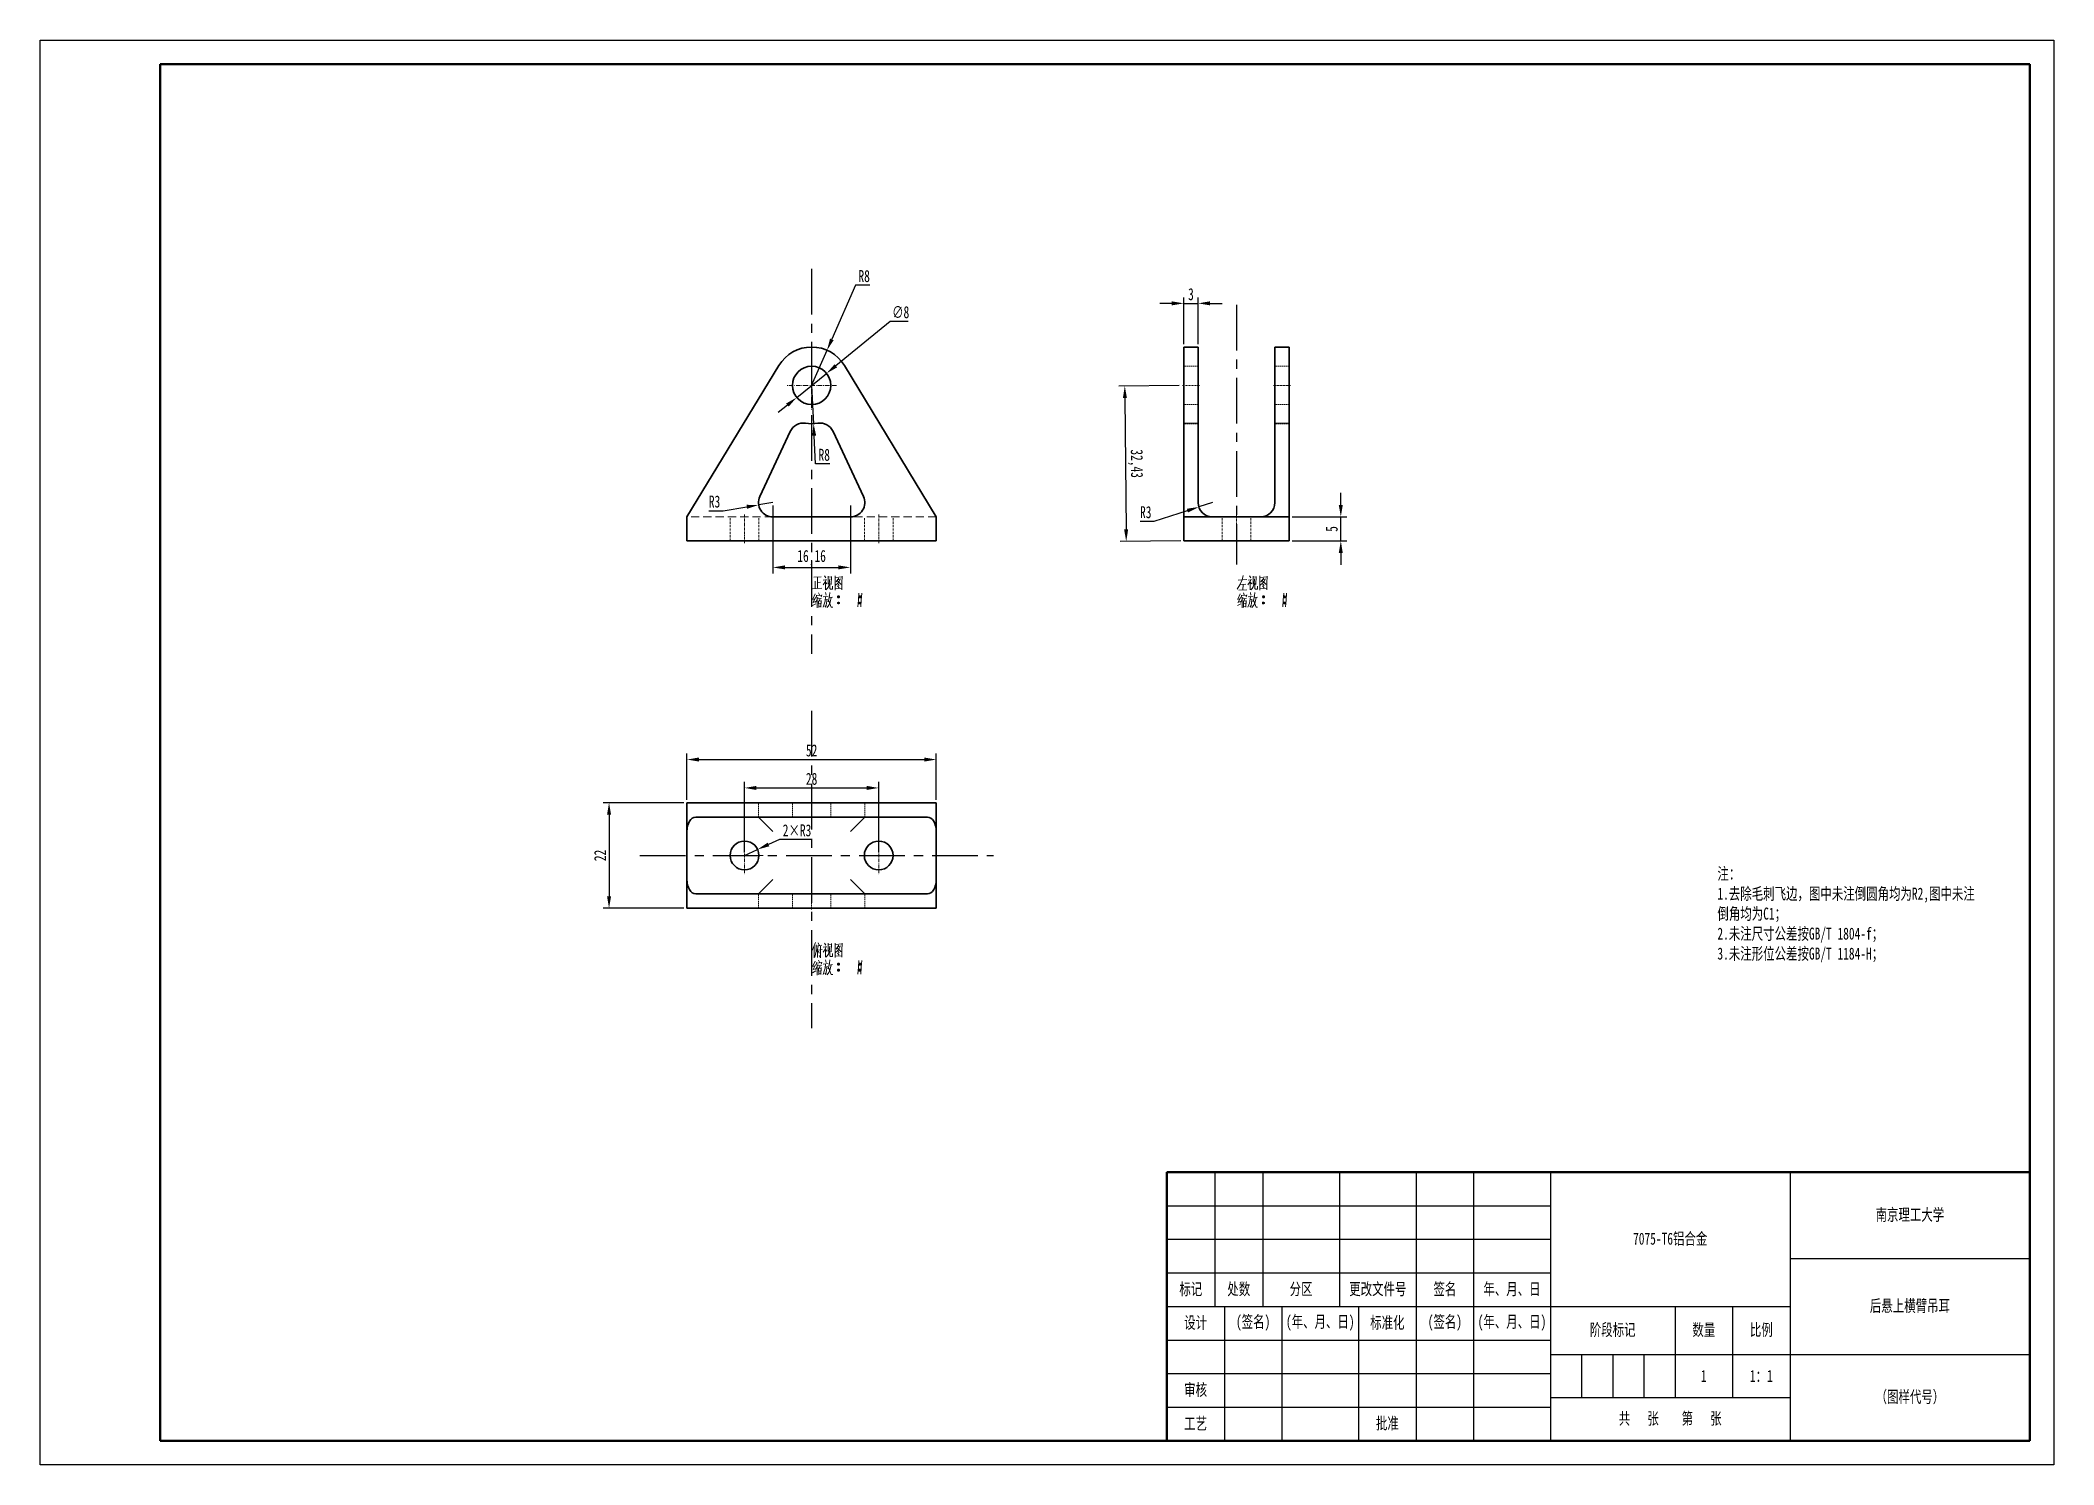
# Model space of a CAD drawing. Header units: millimetres. Extents: x 1050 to 2021, y 766 to 1186.
# Drawn here: x 1050 to 1470, y 765.6 to 1062.6 of the extents above; entities that cross this region are included whole.
import ezdxf

# ---------------------------------------------------------------- set-up
doc = ezdxf.new("R2010")
doc.units = ezdxf.units.MM
doc.header["$LTSCALE"] = 0.3
for name, pattern in [('CENTER', [50.8, 31.75, -6.35, 6.35, -6.35]), ('DASHDOT', [18.5, 12, -3, 0.5, -3]), ('DASHED', [19.05, 12.7, -6.35])]:
    doc.linetypes.add(name, pattern=pattern)
for name, color, linetype, lineweight in [('尺寸线', 3, 'Continuous', 25), ('粗实线', 7, 'Continuous', 50), ('细实线', 7, 'Continuous', 25), ('细文本', 7, 'Continuous', 25), ('细点画线', 1, 'CENTER', 25), ('虚线', 2, 'DASHED', 25)]:
    doc.layers.add(name, color=color, linetype=linetype, lineweight=lineweight)
doc.styles.add('NUT Standard', font='simfang.ttf', dxfattribs={"width": 0.7, "height": 2.5})
doc.dimstyles.new('NUT Standard', dxfattribs={"dimtxt": 2.5, "dimasz": 2.5, "dimexe": 1.25, "dimexo": 0.625, "dimtad": 1, "dimtoh": 1, "dimtxsty": 'NUT Standard', "dimcen": 2.5, "dimadec": 0, "dimazin": 0, "dimtfac": 1, "dimtmove": 0, "dimatfit": 3, "dimfxl": 1, "dimarcsym": 0})

msp = doc.modelspace()

# ---------------------------------------------------------------- texts
at = {"layer": '尺寸线', "insert": (1399.888, 890.113), "char_height": 2.5, "attachment_point": 1, "style": 'NUT Standard'}
msp.add_mtext_dynamic_manual_height_columns('注：^J1.去除毛刺飞边，图中未注倒圆角均为R2,图中未注倒角均为C1；^J2.未注尺寸公差按GB/T 1804-f；^J3.未注形位公差按GB/T 1184-H；', width=55.70496, gutter_width=12.5, heights=[0], dxfattribs=at)
at = {"layer": '粗实线', "char_height": 2.5, "attachment_point": 5, "style": 'NUT Standard'}
for s, insert in [('\\pxqc;{\\fFangSong|b0|i0|c134|p49;1}', (1397.042, 784.119)), ('\\pxqc;{\\fFangSong|b0|i0|c134|p49;1：1}', (1409.042, 784.119))]:
    msp.add_mtext_dynamic_manual_height_columns(s, width=12, gutter_width=12.5, heights=[0], dxfattribs=dict(at, insert=insert))
at = {"layer": '细文本', "char_height": 2.5, "attachment_point": 5, "style": 'NUT Standard'}
for s, insert, width in [('{\\fFangSong|b0|i0|c134|p49;南京理工大学}', (1440.042, 817.619), 50), ('7075-T6铝合金', (1390.042, 812.619), 50), ('标记', (1290.042, 802.119), 10), ('处数', (1300.042, 802.119), 10), ('分区', (1313.042, 802.119), 16), ('更改文件号', (1329.042, 802.119), 16), ('签名', (1343.042, 802.119), 12), ('年、月、日', (1357.042, 802.119), 16), ('后悬上横臂吊耳', (1440.042, 798.619), 50), ('设计', (1291.042, 795.119), 12), ('(签名)', (1303.042, 795.119), 12), ('(年、月、日)', (1317.042, 795.119), 16), ('标准化', (1331.042, 795.119), 12), ('(签名)', (1343.042, 795.119), 12), ('(年、月、日)', (1357.042, 795.119), 16), ('阶段标记', (1378.042, 793.619), 26), ('数量', (1397.042, 793.619), 12), ('比例', (1409.042, 793.619), 12), ('审核', (1291.042, 781.119), 12), ('（图样代号）', (1440.042, 779.619), 50), ('工艺', (1291.042, 774.119), 12), ('批准', (1331.042, 774.119), 12), ('共   张    第   张', (1390.042, 775.119), 50)]:
    msp.add_mtext(s, dxfattribs=dict(at, insert=insert, width=width))

# ---------------------------------------------------------------- blocks, each defined once
blk = doc.blocks.new('*D6')
at = {"layer": 'Defpoints', "color": 0, "transparency": 16777216}
for p in [(1236.94, 912.65), (1184.94, 903.65), (1236.94, 903.65)]:
    blk.add_point(p, dxfattribs=at)
at = {"layer": '尺寸线', "color": 0, "lineweight": -2, "transparency": 16777216}
for p, q in [((1184.94, 904.28), (1184.94, 913.9)), ((1187.44, 912.65), (1234.44, 912.65)), ((1236.94, 904.28), (1236.94, 913.9))]:
    blk.add_line(p, q, dxfattribs=at)
at = {"layer": '尺寸线', "color": 0, "transparency": 16777216}
for points in [[(1187.44, 913.07), (1187.44, 912.23), (1184.94, 912.65)], [(1234.44, 913.07), (1234.44, 912.23), (1236.94, 912.65)]]:
    blk.add_solid(points, dxfattribs=at)
at = {"layer": '尺寸线', "color": 0, "transparency": 16777216, "insert": (1210.94, 914.54), "char_height": 2.5, "attachment_point": 5, "style": 'NUT Standard'}
blk.add_mtext('52', dxfattribs=at)
blk = doc.blocks.new('*D7')
at = {"layer": 'Defpoints', "color": 0, "transparency": 16777216}
for p in [(1184.94, 903.65), (1168.69, 881.65), (1184.94, 881.65)]:
    blk.add_point(p, dxfattribs=at)
at = {"layer": '尺寸线', "color": 0, "lineweight": -2, "transparency": 16777216}
for p, q in [((1184.32, 903.65), (1167.44, 903.65)), ((1168.69, 901.15), (1168.69, 884.15)), ((1184.32, 881.65), (1167.44, 881.65))]:
    blk.add_line(p, q, dxfattribs=at)
at = {"layer": '尺寸线', "color": 0, "transparency": 16777216}
for points in [[(1168.27, 901.15), (1169.11, 901.15), (1168.69, 903.65)], [(1168.27, 884.15), (1169.11, 884.15), (1168.69, 881.65)]]:
    blk.add_solid(points, dxfattribs=at)
at = {"layer": '尺寸线', "color": 0, "transparency": 16777216, "insert": (1166.82, 892.65), "char_height": 2.5, "attachment_point": 5, "rotation": 90, "style": 'NUT Standard'}
blk.add_mtext('22', dxfattribs=at)
blk = doc.blocks.new('*D9')
at = {"layer": 'Defpoints', "color": 0, "transparency": 16777216}
for p in [(1288.27, 990.66), (1276.57, 958.12), (1288.57, 958.23)]:
    blk.add_point(p, dxfattribs=at)
at = {"layer": '尺寸线', "color": 0, "lineweight": -2, "transparency": 16777216}
for p, q in [((1287.64, 990.65), (1275.02, 990.53)), ((1276.3, 988.05), (1276.55, 960.62)), ((1287.94, 958.23), (1275.32, 958.11))]:
    blk.add_line(p, q, dxfattribs=at)
at = {"layer": '尺寸线', "color": 0, "transparency": 16777216}
for points in [[(1276.71, 988.05), (1275.88, 988.04), (1276.27, 990.55)], [(1276.97, 960.62), (1276.13, 960.62), (1276.57, 958.12)]]:
    blk.add_solid(points, dxfattribs=at)
at = {"layer": '尺寸线', "color": 0, "transparency": 16777216, "insert": (1278.49, 974.35), "char_height": 2.5, "attachment_point": 5, "rotation": 270.5311, "style": 'NUT Standard'}
blk.add_mtext('32,43', dxfattribs=at)
blk = doc.blocks.new('*D10')
at = {"layer": 'Defpoints', "color": 0, "transparency": 16777216}
for p in [(1214.16, 997.98), (1210.94, 990.66)]:
    blk.add_point(p, dxfattribs=at)
at = {"layer": '尺寸线', "color": 0, "lineweight": -2, "transparency": 16777216}
for p, q in [((1220.11, 1011.55), (1215.16, 1000.27)), ((1223.06, 1011.55), (1220.11, 1011.55)), ((1210.94, 990.66), (1214.16, 997.98))]:
    blk.add_line(p, q, dxfattribs=at)
at = {"layer": '尺寸线', "color": 0, "transparency": 16777216}
blk.add_solid([(1214.78, 1000.44), (1215.54, 1000.1), (1214.16, 997.98)], dxfattribs=at)
at = {"layer": '尺寸线', "color": 0, "transparency": 16777216, "insert": (1221.9, 1013.44), "char_height": 2.5, "attachment_point": 5, "style": 'NUT Standard'}
blk.add_mtext('R8', dxfattribs=at)
blk = doc.blocks.new('*D11')
at = {"layer": 'Defpoints', "color": 0, "transparency": 16777216}
for p in [(1214.05, 993.17), (1207.83, 988.14)]:
    blk.add_point(p, dxfattribs=at)
at = {"layer": '尺寸线', "color": 0, "lineweight": -2, "transparency": 16777216}
for p, q in [((1227.36, 1003.95), (1216, 994.75)), ((1231.05, 1003.95), (1227.36, 1003.95)), ((1207.83, 988.14), (1214.05, 993.17)), ((1205.89, 986.57), (1203.95, 985))]:
    blk.add_line(p, q, dxfattribs=at)
at = {"layer": '尺寸线', "color": 0, "transparency": 16777216}
for points in [[(1215.73, 995.07), (1216.26, 994.42), (1214.05, 993.17)], [(1205.63, 986.89), (1206.15, 986.24), (1207.83, 988.14)]]:
    blk.add_solid(points, dxfattribs=at)
at = {"layer": '尺寸线', "color": 0, "transparency": 16777216, "insert": (1229.52, 1005.91), "char_height": 2.5, "attachment_point": 5, "style": 'NUT Standard'}
blk.add_mtext('∅8', dxfattribs=at)
blk = doc.blocks.new('*D12')
at = {"layer": 'Defpoints', "color": 0, "transparency": 16777216}
for p in [(1210.94, 990.66), (1211.35, 982.67)]:
    blk.add_point(p, dxfattribs=at)
at = {"layer": '尺寸线', "color": 0, "lineweight": -2, "transparency": 16777216}
for p, q in [((1210.94, 990.66), (1211.35, 982.67)), ((1211.78, 974.28), (1211.48, 980.17)), ((1214.73, 974.28), (1211.78, 974.28))]:
    blk.add_line(p, q, dxfattribs=at)
at = {"layer": '尺寸线', "color": 0, "transparency": 16777216}
blk.add_solid([(1211.89, 980.19), (1211.06, 980.15), (1211.35, 982.67)], dxfattribs=at)
at = {"layer": '尺寸线', "color": 0, "transparency": 16777216, "insert": (1213.57, 976.17), "char_height": 2.5, "attachment_point": 5, "style": 'NUT Standard'}
blk.add_mtext('R8', dxfattribs=at)
blk = doc.blocks.new('*D13')
at = {"layer": 'Defpoints', "color": 0, "transparency": 16777216}
for p in [(1202.86, 966.23), (1199.9, 965.75)]:
    blk.add_point(p, dxfattribs=at)
at = {"layer": '尺寸线', "color": 0, "lineweight": -2, "transparency": 16777216}
for p, q in [((1202.86, 966.23), (1199.9, 965.75)), ((1189.53, 964.54), (1192.47, 964.54)), ((1192.47, 964.54), (1197.43, 965.35))]:
    blk.add_line(p, q, dxfattribs=at)
at = {"layer": '尺寸线', "color": 0, "transparency": 16777216}
blk.add_solid([(1197.37, 965.76), (1197.5, 964.93), (1199.9, 965.75)], dxfattribs=at)
at = {"layer": '尺寸线', "color": 0, "transparency": 16777216, "insert": (1190.69, 966.43), "char_height": 2.5, "attachment_point": 5, "style": 'NUT Standard'}
blk.add_mtext('R3', dxfattribs=at)
blk = doc.blocks.new('*D15')
at = {"layer": 'Defpoints', "color": 0, "transparency": 16777216}
for p in [(1294.57, 966.23), (1291.71, 965.31)]:
    blk.add_point(p, dxfattribs=at)
at = {"layer": '尺寸线', "color": 0, "lineweight": -2, "transparency": 16777216}
for p, q in [((1294.57, 966.23), (1291.71, 965.31)), ((1279.48, 962.33), (1282.43, 962.33)), ((1282.43, 962.33), (1289.33, 964.55))]:
    blk.add_line(p, q, dxfattribs=at)
at = {"layer": '尺寸线', "color": 0, "transparency": 16777216}
blk.add_solid([(1289.21, 964.94), (1289.46, 964.15), (1291.71, 965.31)], dxfattribs=at)
at = {"layer": '尺寸线', "color": 0, "transparency": 16777216, "insert": (1280.64, 964.21), "char_height": 2.5, "attachment_point": 5, "style": 'NUT Standard'}
blk.add_mtext('R3', dxfattribs=at)
blk = doc.blocks.new('*D16')
at = {"layer": 'Defpoints', "color": 0, "transparency": 16777216}
for p in [(1224.94, 906.73), (1196.94, 892.65), (1224.94, 892.65)]:
    blk.add_point(p, dxfattribs=at)
at = {"layer": '尺寸线', "color": 0, "lineweight": -2, "transparency": 16777216}
for p, q in [((1196.94, 893.28), (1196.94, 907.98)), ((1224.94, 893.28), (1224.94, 907.98)), ((1199.44, 906.73), (1222.44, 906.73))]:
    blk.add_line(p, q, dxfattribs=at)
at = {"layer": '尺寸线', "color": 0, "transparency": 16777216}
for points in [[(1199.44, 907.15), (1199.44, 906.31), (1196.94, 906.73)], [(1222.44, 907.15), (1222.44, 906.31), (1224.94, 906.73)]]:
    blk.add_solid(points, dxfattribs=at)
at = {"layer": '尺寸线', "color": 0, "transparency": 16777216, "insert": (1210.94, 908.62), "char_height": 2.5, "attachment_point": 5, "style": 'NUT Standard'}
blk.add_mtext('28', dxfattribs=at)
blk = doc.blocks.new('*D17')
at = {"layer": 'Defpoints', "color": 0, "transparency": 16777216}
for p in [(1196.94, 892.65), (1199.67, 893.9)]:
    blk.add_point(p, dxfattribs=at)
at = {"layer": '尺寸线', "color": 0, "lineweight": -2, "transparency": 16777216}
for p, q in [((1204.22, 895.98), (1201.95, 894.94)), ((1210.95, 895.98), (1204.22, 895.98)), ((1196.94, 892.65), (1199.67, 893.9))]:
    blk.add_line(p, q, dxfattribs=at)
at = {"layer": '尺寸线', "color": 0, "transparency": 16777216}
blk.add_solid([(1201.77, 895.32), (1202.12, 894.56), (1199.67, 893.9)], dxfattribs=at)
at = {"layer": '尺寸线', "color": 0, "transparency": 16777216, "insert": (1207.9, 897.87), "char_height": 2.5, "attachment_point": 5, "style": 'NUT Standard'}
blk.add_mtext('2×R3', dxfattribs=at)
blk = doc.blocks.new('*D19')
at = {"layer": 'Defpoints', "color": 0, "transparency": 16777216}
for p in [(1202.86, 966.23), (1219.02, 966.23), (1219.02, 952.71)]:
    blk.add_point(p, dxfattribs=at)
at = {"layer": '尺寸线', "color": 0, "lineweight": -2, "transparency": 16777216}
for p, q in [((1202.86, 965.61), (1202.86, 951.46)), ((1219.02, 965.61), (1219.02, 951.46)), ((1205.36, 952.71), (1216.52, 952.71))]:
    blk.add_line(p, q, dxfattribs=at)
at = {"layer": '尺寸线', "color": 0, "transparency": 16777216}
for points in [[(1205.36, 953.13), (1205.36, 952.3), (1202.86, 952.71)], [(1216.52, 953.13), (1216.52, 952.3), (1219.02, 952.71)]]:
    blk.add_solid(points, dxfattribs=at)
at = {"layer": '尺寸线', "color": 0, "transparency": 16777216, "insert": (1210.94, 954.78), "char_height": 2.5, "attachment_point": 5, "style": 'NUT Standard'}
blk.add_mtext('16,16', dxfattribs=at)
blk = doc.blocks.new('*D20')
at = {"layer": 'Defpoints', "color": 0, "transparency": 16777216}
for p in [(1291.57, 1007.77), (1288.57, 998.66), (1291.57, 998.66)]:
    blk.add_point(p, dxfattribs=at)
at = {"layer": '尺寸线', "color": 0, "lineweight": -2, "transparency": 16777216}
for p, q in [((1288.57, 999.28), (1288.57, 1009.02)), ((1291.57, 999.28), (1291.57, 1009.02)), ((1286.07, 1007.77), (1283.57, 1007.77)), ((1288.57, 1007.77), (1291.57, 1007.77)), ((1294.07, 1007.77), (1296.57, 1007.77))]:
    blk.add_line(p, q, dxfattribs=at)
at = {"layer": '尺寸线', "color": 0, "transparency": 16777216}
for points in [[(1286.07, 1008.19), (1286.07, 1007.35), (1288.57, 1007.77)], [(1294.07, 1008.19), (1294.07, 1007.35), (1291.57, 1007.77)]]:
    blk.add_solid(points, dxfattribs=at)
at = {"layer": '尺寸线', "color": 0, "transparency": 16777216, "insert": (1290.07, 1009.66), "char_height": 2.5, "attachment_point": 5, "style": 'NUT Standard'}
blk.add_mtext('3', dxfattribs=at)
blk = doc.blocks.new('*D21')
at = {"layer": 'Defpoints', "color": 0, "transparency": 16777216}
for p in [(1310.57, 963.23), (1321.33, 963.23), (1310.57, 958.23)]:
    blk.add_point(p, dxfattribs=at)
at = {"layer": '尺寸线', "color": 0, "lineweight": -2, "transparency": 16777216}
for p, q in [((1321.33, 965.73), (1321.33, 968.23)), ((1311.19, 963.23), (1322.58, 963.23)), ((1321.33, 958.23), (1321.33, 963.23)), ((1311.19, 958.23), (1322.58, 958.23)), ((1321.33, 955.73), (1321.33, 953.23))]:
    blk.add_line(p, q, dxfattribs=at)
at = {"layer": '尺寸线', "color": 0, "transparency": 16777216}
for points in [[(1320.91, 965.73), (1321.74, 965.73), (1321.33, 963.23)], [(1320.91, 955.73), (1321.74, 955.73), (1321.33, 958.23)]]:
    blk.add_solid(points, dxfattribs=at)
at = {"layer": '尺寸线', "color": 0, "transparency": 16777216, "insert": (1319.44, 960.73), "char_height": 2.5, "attachment_point": 5, "rotation": 90, "style": 'NUT Standard'}
blk.add_mtext('5', dxfattribs=at)

# ---------------------------------------------------------------- dimensions: what is measured, and where the dimension line sits
at = {"layer": '尺寸线'}
for center, mpoint, picture, middle in [((1210.943, 990.657), (1214.157, 997.983), '*D10', (1221.899, 1011.546)), ((1210.943, 990.657), (1211.351, 982.668), '*D12', (1213.57, 974.281)), ((1294.569, 966.232), (1291.713, 965.313), '*D15', (1280.644, 962.325))]:
    dim = msp.add_radius_dim(center=center, mpoint=mpoint, dimstyle='NUT Standard', dxfattribs=at)
    dim.commit()
    dim.dimension.update_dxf_attribs({"geometry": picture, "text_midpoint": middle, "dimtype": 164})
for p1, p2, distance, picture, middle in [((1288.569, 998.657), (1291.569, 998.657), 9.113, '*D20', (1290.069, 1009.66)), ((1288.268, 990.657), (1288.569, 958.232), -11.996, '*D9', (1278.491, 974.353)), ((1202.863, 966.232), (1219.023, 966.232), -13.519, '*D19', (1210.943, 954.78)), ((1310.569, 958.232), (1310.569, 963.232), -10.756, '*D21', (1319.436, 960.732)), ((1184.943, 903.651), (1236.943, 903.651), 9, '*D6', (1210.943, 914.541)), ((1196.943, 892.651), (1224.943, 892.651), 14.078, '*D16', (1210.943, 908.619)), ((1184.943, 903.651), (1184.943, 881.651), -16.251, '*D7', (1166.816, 892.651))]:
    dim = msp.add_aligned_dim(p1=p1, p2=p2, distance=distance, dimstyle='NUT Standard', dxfattribs=at)
    dim.commit()
    dim.dimension.update_dxf_attribs({"geometry": picture, "text_midpoint": middle})
dim = msp.add_diameter_dim_2p(p1=(1207.833, 988.141), p2=(1214.052, 993.174), dimstyle='NUT Standard', dxfattribs=at)
dim.commit()
dim.dimension.update_dxf_attribs({"geometry": '*D11', "text_midpoint": (1229.518, 1003.945), "dimtype": 163})
dim = msp.add_radius_dim(center=(1202.863, 966.232), mpoint=(1199.902, 965.749), dimstyle='NUT Standard', dxfattribs=at)
dim.commit()
dim.dimension.update_dxf_attribs({"geometry": '*D13', "text_midpoint": (1190.687, 966.426)})
dim = msp.add_radius_dim(center=(1196.943, 892.651), mpoint=(1199.671, 893.898), text='2×<>', dimstyle='NUT Standard', dxfattribs=at)
dim.commit()
dim.dimension.update_dxf_attribs({"geometry": '*D17', "text_midpoint": (1207.899, 897.865)})

# ---------------------------------------------------------------- linework, layer by layer
for p, q in [((1050.042, 1062.619), (1470.042, 1062.619)), ((1050.042, 765.619), (1050.042, 1062.619)), ((1470.042, 1062.619), (1470.042, 765.619)), ((1470.042, 765.619), (1050.042, 765.619))]:
    msp.add_line(p, q)
at = {"color": 7, "lineweight": 35}
for p, q in [((1288.569, 994.808), (1288.569, 998.657)), ((1291.569, 998.657), (1288.569, 998.657)), ((1291.569, 998.657), (1291.569, 994.808)), ((1307.569, 998.657), (1307.569, 994.808)), ((1310.569, 998.657), (1307.569, 998.657)), ((1310.569, 994.808), (1310.569, 998.657)), ((1184.943, 963.232), (1204.103, 994.808)), ((1236.943, 963.232), (1217.782, 994.808)), ((1288.569, 963.232), (1288.569, 994.808)), ((1291.569, 966.232), (1291.569, 994.808)), ((1307.569, 966.232), (1307.569, 994.808)), ((1310.569, 963.232), (1310.569, 994.808)), ((1206.47, 981.066), (1200.144, 967.499)), ((1215.415, 981.066), (1221.741, 967.499)), ((1184.943, 958.232), (1184.943, 963.232)), ((1202.863, 963.232), (1219.023, 963.232)), ((1236.943, 958.232), (1236.943, 963.232)), ((1288.569, 958.232), (1288.569, 963.232)), ((1288.569, 963.232), (1291.569, 963.232)), ((1294.569, 963.232), (1291.569, 963.232)), ((1294.569, 963.232), (1304.569, 963.232)), ((1307.569, 963.232), (1304.569, 963.232)), ((1307.569, 963.232), (1310.569, 963.232)), ((1310.569, 958.232), (1310.569, 963.232)), ((1184.943, 958.232), (1236.943, 958.232)), ((1288.569, 958.232), (1310.569, 958.232)), ((1184.943, 903.651), (1184.943, 900.651)), ((1184.943, 903.651), (1204.103, 903.651)), ((1204.103, 903.651), (1217.782, 903.651)), ((1236.943, 903.651), (1217.782, 903.651)), ((1236.943, 903.651), (1236.943, 900.651)), ((1184.943, 897.651), (1184.943, 900.651)), ((1186.763, 900.651), (1204.103, 900.651)), ((1202.863, 897.651), (1199.863, 900.651)), ((1217.782, 900.651), (1204.103, 900.651)), ((1235.122, 900.651), (1217.782, 900.651)), ((1219.023, 897.651), (1222.023, 900.651)), ((1236.943, 900.651), (1236.943, 897.651)), ((1184.943, 897.651), (1184.943, 887.651)), ((1236.943, 897.651), (1236.943, 887.651)), ((1184.943, 884.651), (1184.943, 887.651)), ((1202.863, 887.651), (1199.863, 884.651)), ((1219.023, 887.651), (1222.023, 884.651)), ((1236.943, 887.651), (1236.943, 884.651)), ((1184.943, 884.651), (1184.943, 881.651)), ((1186.763, 884.651), (1204.103, 884.651)), ((1217.782, 884.651), (1204.103, 884.651)), ((1235.122, 884.651), (1217.782, 884.651)), ((1236.943, 884.651), (1236.943, 881.651)), ((1184.943, 881.651), (1204.103, 881.651)), ((1204.103, 881.651), (1217.782, 881.651)), ((1236.943, 881.651), (1217.782, 881.651))]:
    msp.add_line(p, q, dxfattribs=at)
at = {"color": 7, "linetype": 'DASHED', "lineweight": 13, "ltscale": 0.075}
for p, q in [((1288.569, 963.232), (1291.569, 963.232)), ((1291.569, 963.232), (1294.569, 963.232)), ((1304.569, 963.232), (1307.569, 963.232)), ((1307.569, 963.232), (1310.569, 963.232))]:
    msp.add_line(p, q, dxfattribs=at)
at = {"color": 7, "linetype": 'DASHED', "lineweight": 13, "ltscale": 0.15}
for p, q in [((1294.569, 963.232), (1288.569, 963.232)), ((1310.569, 963.232), (1304.569, 963.232))]:
    msp.add_line(p, q, dxfattribs=at)
at = {"color": 7, "lineweight": 13}
for points in [[(1211.398, 950.672), (1212.903, 950.742)], [(1211.678, 949.867), (1211.678, 948.292)], [(1212.168, 950.672), (1212.168, 949.517), (1212.168, 948.327)], [(1212.168, 949.552), (1212.798, 949.622)], [(1213.988, 950.287), (1213.813, 949.797), (1213.323, 949.062)], [(1213.358, 950.077), (1213.918, 950.147)], [(1213.638, 950.952), (1213.918, 950.532)], [(1213.813, 949.797), (1213.813, 948.012)], [(1213.813, 949.622), (1214.128, 949.307)], [(1214.408, 950.917), (1214.408, 949.237)], [(1215.073, 950.742), (1214.408, 950.672)], [(1214.618, 949.272), (1214.443, 948.642)], [(1214.723, 950.322), (1214.618, 949.272)], [(1214.758, 948.292), (1214.758, 949.377)], [(1215.003, 949.167), (1215.073, 950.847)], [(1215.843, 950.952), (1215.843, 949.482), (1215.843, 947.977)], [(1215.843, 950.917), (1215.843, 949.517), (1215.843, 948.117)], [(1217.313, 950.777), (1215.843, 950.637)], [(1215.913, 949.027), (1216.403, 949.447)], [(1216.613, 950.497), (1216.053, 949.692)], [(1216.368, 949.937), (1217.068, 949.202)], [(1216.403, 950.147), (1216.858, 950.217)], [(1216.403, 949.447), (1216.613, 949.727)], [(1216.473, 949.237), (1216.718, 948.957)], [(1216.613, 949.727), (1216.963, 950.357)], [(1217.068, 949.202), (1217.243, 949.237)], [(1217.278, 948.152), (1217.278, 949.517), (1217.313, 950.917)], [(1299.919, 950.042), (1301.739, 950.182)], [(1300.724, 950.112), (1300.269, 949.062)], [(1300.409, 949.132), (1301.494, 949.237)], [(1300.934, 951.057), (1300.724, 950.112)], [(1302.614, 950.287), (1302.439, 949.797), (1301.949, 949.062)], [(1301.984, 950.077), (1302.544, 950.147)], [(1302.264, 950.952), (1302.544, 950.532)], [(1302.439, 949.797), (1302.439, 948.012)], [(1302.439, 949.622), (1302.754, 949.307)], [(1303.034, 950.917), (1303.034, 949.237)], [(1303.699, 950.742), (1303.034, 950.672)], [(1303.244, 949.272), (1303.069, 948.642)], [(1303.349, 950.322), (1303.244, 949.272)], [(1303.384, 948.292), (1303.384, 949.377)], [(1303.629, 949.167), (1303.699, 950.847)], [(1304.469, 950.952), (1304.469, 949.482), (1304.469, 947.977)], [(1304.469, 950.917), (1304.469, 949.517), (1304.469, 948.117)], [(1305.939, 950.777), (1304.469, 950.637)], [(1304.539, 949.027), (1305.029, 949.447)], [(1305.239, 950.497), (1304.679, 949.692)], [(1304.994, 949.937), (1305.694, 949.202)], [(1305.029, 950.147), (1305.484, 950.217)], [(1305.029, 949.447), (1305.239, 949.727)], [(1305.099, 949.237), (1305.344, 948.957)], [(1305.239, 949.727), (1305.589, 950.357)], [(1305.694, 949.202), (1305.869, 949.237)], [(1305.904, 948.152), (1305.904, 949.517), (1305.939, 950.917)], [(1211.118, 948.257), (1213.078, 948.362)], [(1211.153, 944.757), (1211.853, 945.142)], [(1211.608, 946.192), (1211.188, 946.052)], [(1211.678, 947.207), (1211.223, 946.122)], [(1211.258, 945.422), (1211.783, 945.597)], [(1211.748, 946.437), (1211.293, 945.422)], [(1212.063, 945.912), (1211.748, 945.422)], [(1211.993, 946.892), (1211.888, 946.332)], [(1211.993, 946.752), (1213.043, 946.892)], [(1212.238, 946.472), (1212.063, 945.912)], [(1212.098, 945.982), (1212.098, 944.267)], [(1212.308, 946.192), (1213.008, 946.297)], [(1212.378, 947.382), (1212.553, 946.997)], [(1212.378, 945.772), (1212.413, 944.372)], [(1212.378, 945.667), (1212.903, 945.737)], [(1212.413, 945.107), (1212.798, 945.177)], [(1212.623, 946.227), (1212.553, 945.667)], [(1212.938, 945.842), (1212.868, 944.442)], [(1213.078, 946.997), (1212.938, 946.542)], [(1213.848, 946.612), (1213.743, 945.702), (1213.638, 945.282), (1213.323, 944.407)], [(1213.358, 946.542), (1214.408, 946.682)], [(1214.163, 946.122), (1214.058, 945.282), (1213.918, 944.442), (1213.708, 944.722)], [(1213.778, 945.947), (1214.163, 946.017)], [(1213.848, 947.452), (1213.953, 946.892)], [(1213.918, 948.012), (1214.198, 948.292)], [(1214.198, 948.292), (1214.443, 948.642)], [(1214.548, 946.122), (1214.373, 945.562)], [(1214.478, 945.877), (1215.038, 944.442)], [(1214.688, 946.752), (1214.548, 946.122)], [(1214.828, 945.492), (1214.548, 944.862)], [(1214.618, 946.367), (1215.318, 946.507)], [(1214.758, 947.487), (1214.688, 946.752)], [(1214.898, 948.187), (1214.758, 948.292)], [(1215.038, 946.437), (1214.828, 945.492)], [(1215.318, 948.187), (1214.898, 948.187)], [(1215.318, 948.817), (1215.318, 948.187)], [(1215.843, 948.222), (1217.208, 948.327)], [(1216.368, 948.852), (1216.718, 948.467)], [(1216.368, 946.577), (1216.753, 946.577)], [(1216.368, 945.317), (1216.753, 945.317)], [(1216.403, 946.682), (1216.718, 946.682)], [(1216.403, 946.437), (1216.718, 946.437)], [(1216.403, 945.422), (1216.718, 945.422)], [(1216.403, 945.177), (1216.718, 945.177)], [(1217.278, 948.047), (1217.278, 948.152), (1217.208, 948.327)], [(1220.813, 947.312), (1220.708, 945.912), (1220.603, 944.512)], [(1220.813, 946.577), (1221.198, 946.577)], [(1220.813, 945.317), (1221.198, 945.317)], [(1220.848, 946.682), (1221.163, 946.682)], [(1220.848, 946.437), (1221.163, 946.437)], [(1220.848, 945.422), (1221.163, 945.422)], [(1220.848, 945.177), (1221.163, 945.177)], [(1221.408, 947.312), (1221.303, 945.912), (1221.198, 944.512)], [(1300.269, 949.062), (1299.709, 948.187)], [(1299.779, 944.757), (1300.479, 945.142)], [(1300.234, 946.192), (1299.814, 946.052)], [(1300.304, 947.207), (1299.849, 946.122)], [(1299.884, 945.422), (1300.409, 945.597)], [(1300.374, 946.437), (1299.919, 945.422)], [(1300.024, 947.942), (1301.739, 948.047)], [(1300.689, 945.912), (1300.374, 945.422)], [(1300.619, 946.892), (1300.514, 946.332)], [(1300.619, 946.752), (1301.669, 946.892)], [(1300.864, 946.472), (1300.689, 945.912)], [(1300.724, 945.982), (1300.724, 944.267)], [(1300.934, 949.167), (1300.899, 947.977)], [(1300.934, 946.192), (1301.634, 946.297)], [(1301.004, 947.382), (1301.179, 946.997)], [(1301.004, 945.772), (1301.039, 944.372)], [(1301.004, 945.667), (1301.529, 945.737)], [(1301.039, 945.107), (1301.424, 945.177)], [(1301.249, 946.227), (1301.179, 945.667)], [(1301.564, 945.842), (1301.494, 944.442)], [(1301.704, 946.997), (1301.564, 946.542)], [(1302.474, 946.612), (1302.369, 945.702), (1302.264, 945.282), (1301.949, 944.407)], [(1301.984, 946.542), (1303.034, 946.682)], [(1302.789, 946.122), (1302.684, 945.282), (1302.544, 944.442), (1302.334, 944.722)], [(1302.404, 945.947), (1302.789, 946.017)], [(1302.474, 947.452), (1302.579, 946.892)], [(1302.544, 948.012), (1302.824, 948.292)], [(1302.824, 948.292), (1303.069, 948.642)], [(1303.174, 946.122), (1302.999, 945.562)], [(1303.104, 945.877), (1303.664, 944.442)], [(1303.314, 946.752), (1303.174, 946.122)], [(1303.454, 945.492), (1303.174, 944.862)], [(1303.244, 946.367), (1303.944, 946.507)], [(1303.384, 947.487), (1303.314, 946.752)], [(1303.524, 948.187), (1303.384, 948.292)], [(1303.664, 946.437), (1303.454, 945.492)], [(1303.944, 948.187), (1303.524, 948.187)], [(1303.944, 948.817), (1303.944, 948.187)], [(1304.469, 948.222), (1305.834, 948.327)], [(1304.994, 948.852), (1305.344, 948.467)], [(1304.994, 946.577), (1305.379, 946.577)], [(1304.994, 945.317), (1305.379, 945.317)], [(1305.029, 946.682), (1305.344, 946.682)], [(1305.029, 946.437), (1305.344, 946.437)], [(1305.029, 945.422), (1305.344, 945.422)], [(1305.029, 945.177), (1305.344, 945.177)], [(1305.904, 948.047), (1305.904, 948.152), (1305.834, 948.327)], [(1309.439, 947.312), (1309.334, 945.912), (1309.229, 944.512)], [(1309.439, 946.577), (1309.824, 946.577)], [(1309.439, 945.317), (1309.824, 945.317)], [(1309.474, 946.682), (1309.789, 946.682)], [(1309.474, 946.437), (1309.789, 946.437)], [(1309.474, 945.422), (1309.789, 945.422)], [(1309.474, 945.177), (1309.789, 945.177)], [(1310.034, 947.312), (1309.929, 945.912), (1309.824, 944.512)], [(1212.868, 944.617), (1212.448, 944.547)], [(1214.548, 944.862), (1214.163, 944.337)], [(1215.038, 944.442), (1215.353, 944.442)], [(1301.494, 944.617), (1301.074, 944.547)], [(1303.174, 944.862), (1302.789, 944.337)], [(1303.664, 944.442), (1303.979, 944.442)], [(1211.748, 874.476), (1211.048, 872.866)], [(1211.503, 873.811), (1211.503, 872.586), (1211.503, 871.326)], [(1211.923, 873.986), (1211.888, 872.691)], [(1211.923, 873.741), (1213.043, 873.916)], [(1212.308, 873.636), (1212.203, 873.111)], [(1212.308, 874.441), (1212.518, 873.951)], [(1212.763, 873.741), (1212.763, 872.551), (1212.763, 871.326)], [(1213.988, 873.706), (1213.813, 873.216), (1213.323, 872.481)], [(1213.638, 874.371), (1213.918, 873.951)], [(1214.408, 874.336), (1214.408, 872.656)], [(1215.073, 874.161), (1214.408, 874.091)], [(1214.723, 873.741), (1214.618, 872.691)], [(1215.003, 872.586), (1215.073, 874.266)], [(1215.843, 874.371), (1215.843, 872.901), (1215.843, 871.396)], [(1215.843, 874.336), (1215.843, 872.936), (1215.843, 871.536)], [(1217.313, 874.196), (1215.843, 874.056)], [(1216.613, 873.916), (1216.053, 873.111)], [(1216.403, 873.566), (1216.858, 873.636)], [(1216.613, 873.146), (1216.963, 873.776)], [(1217.278, 871.571), (1217.278, 872.936), (1217.313, 874.336)], [(1211.608, 869.611), (1211.188, 869.471)], [(1211.678, 870.626), (1211.223, 869.541)], [(1211.748, 869.856), (1211.293, 868.841)], [(1211.783, 872.061), (1211.608, 871.431)], [(1211.888, 872.691), (1211.783, 872.061)], [(1211.993, 870.311), (1211.888, 869.751)], [(1212.203, 873.111), (1211.958, 872.656)], [(1211.993, 870.171), (1213.043, 870.311)], [(1212.238, 869.891), (1212.063, 869.331)], [(1212.098, 869.401), (1212.098, 867.686)], [(1212.203, 873.111), (1212.203, 871.361)], [(1212.308, 872.936), (1213.113, 873.076)], [(1212.308, 869.611), (1213.008, 869.716)], [(1212.378, 872.691), (1212.518, 872.271)], [(1212.378, 870.801), (1212.553, 870.416)], [(1212.763, 871.326), (1212.483, 871.781)], [(1212.623, 869.646), (1212.553, 869.086)], [(1213.078, 870.416), (1212.938, 869.961)], [(1213.848, 870.031), (1213.743, 869.121), (1213.638, 868.701), (1213.323, 867.826)], [(1213.358, 873.496), (1213.918, 873.566)], [(1213.358, 869.961), (1214.408, 870.101)], [(1214.163, 869.541), (1214.058, 868.701), (1213.918, 867.861), (1213.708, 868.141)], [(1213.778, 869.366), (1214.163, 869.436)], [(1213.813, 873.216), (1213.813, 871.431)], [(1213.813, 873.041), (1214.128, 872.726)], [(1213.848, 870.871), (1213.953, 870.311)], [(1213.918, 871.431), (1214.198, 871.711)], [(1214.198, 871.711), (1214.443, 872.061)], [(1214.548, 869.541), (1214.373, 868.981)], [(1214.618, 872.691), (1214.443, 872.061)], [(1214.688, 870.171), (1214.548, 869.541)], [(1214.618, 869.786), (1215.318, 869.926)], [(1214.758, 870.906), (1214.688, 870.171)], [(1214.758, 871.711), (1214.758, 872.796)], [(1214.898, 871.606), (1214.758, 871.711)], [(1215.038, 869.856), (1214.828, 868.911)], [(1215.318, 871.606), (1214.898, 871.606)], [(1215.318, 872.236), (1215.318, 871.606)], [(1215.843, 871.641), (1217.208, 871.746)], [(1215.913, 872.446), (1216.403, 872.866)], [(1216.368, 873.356), (1217.068, 872.621)], [(1216.368, 872.271), (1216.718, 871.886)], [(1216.368, 869.996), (1216.753, 869.996)], [(1216.403, 872.866), (1216.613, 873.146)], [(1216.403, 870.101), (1216.718, 870.101)], [(1216.403, 869.856), (1216.718, 869.856)], [(1216.473, 872.656), (1216.718, 872.376)], [(1217.068, 872.621), (1217.243, 872.656)], [(1217.278, 871.466), (1217.278, 871.571), (1217.208, 871.746)], [(1220.813, 870.731), (1220.708, 869.331), (1220.603, 867.931)], [(1220.813, 869.996), (1221.198, 869.996)], [(1220.848, 870.101), (1221.163, 870.101)], [(1220.848, 869.856), (1221.163, 869.856)], [(1221.408, 870.731), (1221.303, 869.331), (1221.198, 867.931)], [(1211.153, 868.176), (1211.853, 868.561)], [(1211.258, 868.841), (1211.783, 869.016)], [(1212.063, 869.331), (1211.748, 868.841)], [(1212.378, 869.191), (1212.413, 867.791)], [(1212.378, 869.086), (1212.903, 869.156)], [(1212.413, 868.526), (1212.798, 868.596)], [(1212.868, 868.036), (1212.448, 867.966)], [(1212.938, 869.261), (1212.868, 867.861)], [(1214.548, 868.281), (1214.163, 867.756)], [(1214.478, 869.296), (1215.038, 867.861)], [(1214.828, 868.911), (1214.548, 868.281)], [(1215.038, 867.861), (1215.353, 867.861)], [(1216.368, 868.736), (1216.753, 868.736)], [(1216.403, 868.841), (1216.718, 868.841)], [(1216.403, 868.596), (1216.718, 868.596)], [(1220.813, 868.736), (1221.198, 868.736)], [(1220.848, 868.841), (1221.163, 868.841)], [(1220.848, 868.596), (1221.163, 868.596)]]:
    msp.add_lwpolyline(points, dxfattribs=at)
for points in [[(1216.473, 946.367), (1216.648, 946.367), (1216.753, 946.472), (1216.753, 946.647), (1216.648, 946.752), (1216.473, 946.752), (1216.368, 946.647), (1216.368, 946.472)], [(1216.473, 945.107), (1216.648, 945.107), (1216.753, 945.212), (1216.753, 945.387), (1216.648, 945.492), (1216.473, 945.492), (1216.368, 945.387), (1216.368, 945.212)], [(1220.918, 946.367), (1221.093, 946.367), (1221.198, 946.472), (1221.198, 946.647), (1221.093, 946.752), (1220.918, 946.752), (1220.813, 946.647), (1220.813, 946.472)], [(1220.918, 945.107), (1221.093, 945.107), (1221.198, 945.212), (1221.198, 945.387), (1221.093, 945.492), (1220.918, 945.492), (1220.813, 945.387), (1220.813, 945.212)], [(1305.099, 946.367), (1305.274, 946.367), (1305.379, 946.472), (1305.379, 946.647), (1305.274, 946.752), (1305.099, 946.752), (1304.994, 946.647), (1304.994, 946.472)], [(1305.099, 945.107), (1305.274, 945.107), (1305.379, 945.212), (1305.379, 945.387), (1305.274, 945.492), (1305.099, 945.492), (1304.994, 945.387), (1304.994, 945.212)], [(1309.544, 946.367), (1309.719, 946.367), (1309.824, 946.472), (1309.824, 946.647), (1309.719, 946.752), (1309.544, 946.752), (1309.439, 946.647), (1309.439, 946.472)], [(1309.544, 945.107), (1309.719, 945.107), (1309.824, 945.212), (1309.824, 945.387), (1309.719, 945.492), (1309.544, 945.492), (1309.439, 945.387), (1309.439, 945.212)], [(1216.473, 869.786), (1216.648, 869.786), (1216.753, 869.891), (1216.753, 870.066), (1216.648, 870.171), (1216.473, 870.171), (1216.368, 870.066), (1216.368, 869.891)], [(1220.918, 869.786), (1221.093, 869.786), (1221.198, 869.891), (1221.198, 870.066), (1221.093, 870.171), (1220.918, 870.171), (1220.813, 870.066), (1220.813, 869.891)], [(1216.473, 868.526), (1216.648, 868.526), (1216.753, 868.631), (1216.753, 868.806), (1216.648, 868.911), (1216.473, 868.911), (1216.368, 868.806), (1216.368, 868.631)], [(1220.918, 868.526), (1221.093, 868.526), (1221.198, 868.631), (1221.198, 868.806), (1221.093, 868.911), (1220.918, 868.911), (1220.813, 868.806), (1220.813, 868.631)]]:
    msp.add_lwpolyline(points, close=True, dxfattribs=at)
at = {"color": 7, "lineweight": 35}
for centre, radius in [((1210.943, 990.657), 4), ((1196.943, 892.651), 3), ((1224.943, 892.651), 3)]:
    msp.add_circle(centre, radius, dxfattribs=at)
for centre, radius, start, end in [((1210.943, 990.657), 8, 31.24997, 148.75003), ((1209.189, 979.798), 3, 80.82662, 155), ((1210.943, 990.657), 8, 260.82662, 279.17338), ((1212.696, 979.798), 3, 25, 99.17338), ((1202.863, 966.232), 3, 155, 270), ((1219.023, 966.232), 3, 270, 25), ((1294.569, 966.232), 3, 180.00001, 270), ((1304.569, 966.232), 3, 270, 0)]:
    msp.add_arc(centre, radius, start, end, dxfattribs=at)
for centre, major_axis, start_param, end_param in [((1186.763, 897.651), (0, -3), 3.1415927, 4.712389), ((1235.122, 897.651), (0, -3), 1.5707963, 3.1415927), ((1186.763, 887.651), (0, -3), 4.712389, 6.2831853), ((1235.122, 887.651), (0, 3), 3.1415927, 4.712389)]:
    msp.add_ellipse(centre, major_axis=major_axis, ratio=0.6068142, start_param=start_param, end_param=end_param, dxfattribs=at)
at = {"layer": '粗实线'}
for p, q in [((1075.042, 770.619), (1075.042, 1057.619)), ((1075.042, 1057.619), (1465.042, 1057.619)), ((1465.042, 1057.619), (1465.042, 770.619)), ((1285.042, 826.619), (1465.042, 826.619)), ((1285.042, 770.619), (1285.042, 826.619)), ((1465.042, 770.619), (1075.042, 770.619)), ((1285.042, 770.619), (1465.042, 770.619))]:
    msp.add_line(p, q, dxfattribs=at)
at = {"layer": '细实线'}
for p, q in [((1295.042, 826.619), (1295.042, 798.619)), ((1305.042, 826.619), (1305.042, 798.619)), ((1321.042, 826.619), (1321.042, 798.619)), ((1337.042, 826.619), (1337.042, 798.619)), ((1349.042, 826.619), (1349.042, 798.619)), ((1365.042, 826.619), (1365.042, 770.619)), ((1415.042, 826.619), (1415.042, 770.619)), ((1285.042, 819.619), (1365.042, 819.619)), ((1285.042, 812.619), (1365.042, 812.619)), ((1415.042, 808.619), (1465.042, 808.619)), ((1285.042, 805.619), (1365.042, 805.619)), ((1285.042, 798.619), (1415.042, 798.619)), ((1297.042, 798.619), (1297.042, 770.619)), ((1309.042, 798.619), (1309.042, 770.619)), ((1325.042, 798.619), (1325.042, 770.619)), ((1337.042, 798.619), (1337.042, 770.619)), ((1349.042, 798.619), (1349.042, 770.619)), ((1391.042, 798.619), (1391.042, 779.619)), ((1403.042, 798.619), (1403.042, 779.619)), ((1285.042, 791.619), (1365.042, 791.619)), ((1365.042, 788.619), (1465.042, 788.619)), ((1371.542, 788.619), (1371.542, 779.619)), ((1378.042, 788.619), (1378.042, 779.619)), ((1384.542, 788.619), (1384.542, 779.619)), ((1285.042, 784.619), (1365.042, 784.619)), ((1285.042, 777.619), (1365.042, 777.619)), ((1365.042, 779.619), (1415.042, 779.619))]:
    msp.add_line(p, q, dxfattribs=at)
at = {"layer": '细点画线'}
for p, q in [((1210.943, 1014.952), (1210.943, 934.673)), ((1299.569, 1007.458), (1299.569, 953.331)), ((1210.943, 922.805), (1210.943, 856.628)), ((1175.122, 892.651), (1248.901, 892.651))]:
    msp.add_line(p, q, dxfattribs=at)
at = {"layer": '细点画线', "linetype": 'DASHDOT', "lineweight": 13, "ltscale": 0.259999}
msp.add_line((1210.943, 995.857), (1210.943, 985.457), dxfattribs=at)
at = {"layer": '细点画线', "linetype": 'DASHDOT', "lineweight": 13, "ltscale": 0.26}
msp.add_line((1216.143, 990.657), (1205.743, 990.657), dxfattribs=at)
at = {"layer": '细点画线', "linetype": 'DASHDOT', "lineweight": 13, "ltscale": 0.090015}
for p, q in [((1291.869, 990.657), (1288.268, 990.657)), ((1310.869, 990.657), (1307.268, 990.657))]:
    msp.add_line(p, q, dxfattribs=at)
at = {"layer": '细点画线', "linetype": 'DASHDOT', "lineweight": 13, "ltscale": 0.15}
for p, q in [((1196.943, 957.732), (1196.943, 963.732)), ((1224.943, 957.732), (1224.943, 963.732)), ((1299.569, 957.732), (1299.569, 963.732))]:
    msp.add_line(p, q, dxfattribs=at)
at = {"layer": '细点画线', "linetype": 'DASHDOT', "lineweight": 13, "ltscale": 0.09}
for p, q in [((1210.943, 900.351), (1210.943, 903.951)), ((1210.943, 881.351), (1210.943, 884.951))]:
    msp.add_line(p, q, dxfattribs=at)
at = {"layer": '细点画线', "linetype": 'DASHDOT', "lineweight": 13, "ltscale": 0.195}
for p, q in [((1196.943, 896.551), (1196.943, 888.751)), ((1224.943, 896.551), (1224.943, 888.751)), ((1200.843, 892.651), (1193.043, 892.651)), ((1228.843, 892.651), (1221.043, 892.651))]:
    msp.add_line(p, q, dxfattribs=at)
at = {"layer": '虚线', "linetype": 'DASHED', "lineweight": 13, "ltscale": 0.075}
for p, q in [((1291.569, 994.657), (1288.569, 994.657)), ((1310.569, 994.657), (1307.569, 994.657)), ((1291.569, 986.657), (1288.569, 986.657)), ((1310.569, 986.657), (1307.569, 986.657)), ((1291.569, 982.798), (1288.569, 982.798)), ((1288.569, 982.798), (1291.569, 982.798)), ((1291.569, 982.657), (1288.569, 982.657)), ((1310.569, 982.798), (1307.569, 982.798)), ((1307.569, 982.798), (1310.569, 982.798)), ((1310.569, 982.657), (1307.569, 982.657)), ((1199.863, 900.651), (1199.863, 903.651)), ((1206.943, 900.651), (1206.943, 903.651)), ((1214.943, 900.651), (1214.943, 903.651)), ((1222.023, 900.651), (1222.023, 903.651)), ((1199.863, 881.651), (1199.863, 884.651)), ((1206.943, 881.651), (1206.943, 884.651)), ((1214.943, 881.651), (1214.943, 884.651)), ((1222.023, 881.651), (1222.023, 884.651))]:
    msp.add_line(p, q, dxfattribs=at)
at = {"layer": '虚线', "linetype": 'DASHED', "lineweight": 13, "ltscale": 0.448006}
for p, q in [((1202.863, 963.232), (1184.943, 963.232)), ((1236.943, 963.232), (1219.023, 963.232))]:
    msp.add_line(p, q, dxfattribs=at)
at = {"layer": '虚线', "linetype": 'DASHED', "lineweight": 13, "ltscale": 0.125}
for p, q in [((1193.943, 958.232), (1193.943, 963.232)), ((1199.943, 958.232), (1199.943, 963.232)), ((1221.943, 958.232), (1221.943, 963.232)), ((1227.943, 958.232), (1227.943, 963.232)), ((1296.569, 958.232), (1296.569, 963.232)), ((1296.569, 958.232), (1296.569, 963.232)), ((1302.569, 958.232), (1302.569, 963.232)), ((1302.569, 958.232), (1302.569, 963.232))]:
    msp.add_line(p, q, dxfattribs=at)

msp.set_redraw_order([(e.dxf.handle, doc.entitydb.next_handle()) for e in msp.query("TEXT MTEXT ATTDEF DIMENSION ARC_DIMENSION")])  # texts and dimensions are drawn at this point

doc.saveas('drawing.dxf')
